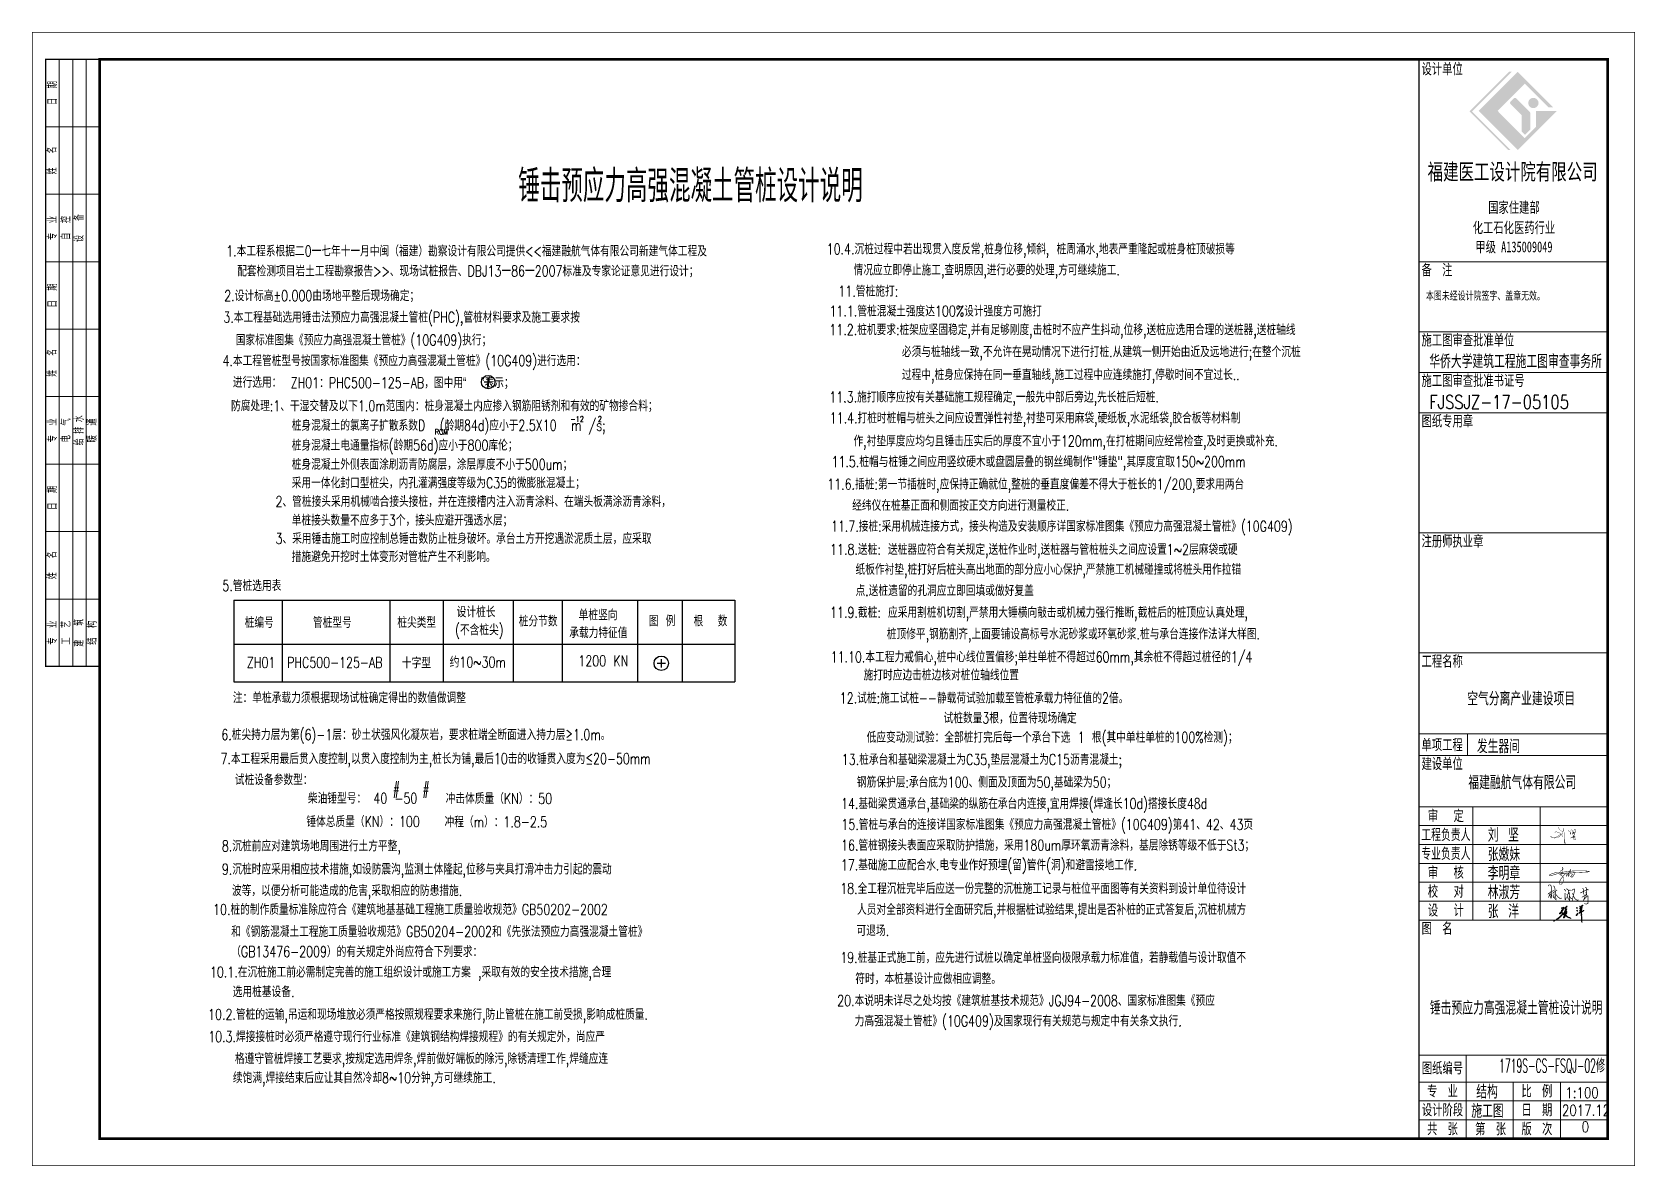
# Model space of a CAD drawing. Extents: x 959592 to 1105020, y -295412 to 379724.
# Drawn here: x 959592 to 1019012, y 224362 to 266382 of the extents above; entities that cross this region are included whole.
import ezdxf

# ---------------------------------------------------------------- set-up
doc = ezdxf.new("R2010")
doc.units = 0
doc.header["$LTSCALE"] = 1000
doc.header["$MEASUREMENT"] = 0
doc.layers.get('0').update_dxf_attribs({"linetype": 'CONTINUOUS'})
for name, color, linetype in [('DIMENSION', 3, 'CONTINUOUS'), ('文字', 4, 'CONTINUOUS'), ('流程图', 1, 'CONTINUOUS'), ('签字边框线', 4, 'CONTINUOUS')]:
    doc.layers.add(name, color=color, linetype=linetype)
doc.layers.add('FRAME', color=3, linetype='CONTINUOUS', lineweight=5)
doc.layers.add('PUB_TEXT', color=7, linetype='CONTINUOUS', lineweight=5)
doc.styles.add('_HZTXT', font='TXT', dxfattribs={"width": 0.8, "bigfont": 'HZTXT'})
doc.styles.add('DXFS', font='txt.shx', dxfattribs={"width": 0.65, "bigfont": 'dxfs.shx'})
doc.styles.add('FRAME', font='simhei.ttf', dxfattribs={"width": 0.7})
doc.styles.add('黑体', font='simhei.ttf', dxfattribs={"width": 0.7})

msp = doc.modelspace()

# ---------------------------------------------------------------- texts
at = {"layer": 'DIMENSION', "style": 'DXFS', "width": 0.7}
msp.add_text('锤击预应力高强混凝土管桩设计说明', height=1200, dxfattribs=at).set_placement((977617.09, 260076.235))
at = {"layer": 'DIMENSION', "color": 1, "linetype": 'Continuous', "style": 'DXFS', "width": 0.75}
for s, p in [('1.本工程系根据二0一七年十一月中闽（福建）勘察设计有限公司提供<<福建融航气体有限公司新建气体工程及', (966790.292, 258066.644)), ('配套检测项目岩土工程勘察报告>>、现场试桩报告、DBJ13一86一2007标准及专家论证意见进行设计；', (967195.062, 257325.748)), ('进行选用：', (967035.403, 253203.566)), ('ZH01：PHC500-125-AB，图中用“  ”表示；', (969179.003, 253185.071)), ('设计桩长', (975333.187, 244692.91)), ('单桩竖向', (979853.21, 244583.429)), ('桩编号', (967472.769, 244300.133)), ('管桩型号', (970002.836, 244300.133)), ('桩尖类型', (973131.761, 244301.658)), ('(不含桩尖)', (975272.581, 244028.569)), ('桩分节数', (977634.369, 244350.939)), ('承载力特征值', (979505.401, 243921.589)), ('图 例', (982452.71, 244362.816)), ('根  数', (984115.439, 244355.396)), ('ZH01', (967556.925, 242817.295)), ('PHC500-125-AB', (969046.431, 242817.295)), ('十字型', (973302.534, 242802.073)), ('约10~30m', (975071.938, 242831.297)), ('1200 KN', (979844.824, 242880.487)), ('注：单桩承载力须根据现场试桩确定得出的数值做调整', (967035.966, 241511.672)), ('6.桩尖持力层为第(6)-1层：砂土状强风化凝灰岩，要求桩端全断面进入持力层≥1.0m。', (966608.415, 240144.715)), ('13.桩承台和基础梁混凝土为C35,垫层混凝土为C15沥青混凝土; ', (989610.208, 239223.453)), ('钢筋保护层:承台底为100、侧面及顶面为50,基础梁为50；', (990168.186, 238384.703))]:
    msp.add_text(s, height=400, dxfattribs=at).set_placement(p)
at = {"layer": 'DIMENSION', "linetype": 'Continuous', "style": 'DXFS', "width": 0.75}
for s, p in [('10.4.沉桩过程中若出现贯入度反常,桩身位移,倾斜, 桩周涌水,地表严重隆起或桩身桩顶破损等', (989049.25, 258141.275)), ('情况应立即停止施工,查明原因,进行必要的处理,方可继续施工.', (990045.767, 257365.304)), ('2.设计标高%%p0.000由场地平整后现场确定；  ', (966716.484, 256411.365)), ('11.管桩施打:', (989487.389, 256580.112)), ('11.1.管桩混凝土强度达100%设计强度方可施打', (989155.962, 255841.184)), ('3.本工程基础选用锤击法预应力高强混凝土管桩(PHC),管桩材料要求及施工要求按', (966684.594, 255613.569)), ('11.2.桩机要求:桩架应坚固稳定,并有足够刚度,击桩时不应产生抖动,位移,送桩应选用合理的送桩器,送桩轴线', (989151.467, 255150.761)), ('国家标准图集《预应力高强混凝土管桩》(10G409)执行；', (967140.601, 254769.778)), ('4.本工程管桩型号按国家标准图集《预应力高强混凝土管桩》(10G409)进行选用：', (966651.331, 254001.911)), ('必须与桩轴线一致,不允许在晃动情况下进行打桩.从建筑一侧开始由近及远地进行;在整个沉桩', (991835.282, 254334.39)), ('过程中,桩身应保持在同一垂直轴线,施工过程中应连续施打,停歇时间不宜过长..', (991837.637, 253484.056)), ('11.3.施打顺序应按有关基础施工规程确定,一般先中部后旁边,先长桩后短桩.', (989148.937, 252656.232)), ('11.4.打桩时桩帽与桩头之间应设置弹性衬垫,衬垫可采用麻袋,硬纸板,水泥纸袋,胶合板等材料制', (989164.064, 251880.017)), ('作,衬垫厚度应均匀且锤击压实后的厚度不宜小于120mm,在打桩期间应经常检查,及时更换或补充.', (990043.968, 251026.119)), ('11.5.桩帽与桩锤之间应用竖纹硬木或盘圆层叠的钢丝绳制作"锤垫",其厚度宜取150~200mm', (989230.582, 250259.547)), ('11.6.插桩:第一节插桩时,应保持正确就位,整桩的垂直度偏差不得大于桩长的1/200,要求用两台', (989072.262, 249428.852)), ('经纬仪在桩基正面和侧面按正交方向进行测量校正.', (989994.396, 248641.616)), ('11.7.接桩:采用机械连接方式，接头构造及安装顺序详国家标准图集《预应力高强混凝土管桩》(10G409)', (989209.735, 247867.638)), ('11.8.送桩: 送桩器应符合有关规定,送桩作业时,送桩器与管桩桩头之间应设置1~2层麻袋或硬', (989177.254, 247008.234)), ('纸板作衬垫,桩打好后桩头高出地面的部分应小心保护,严禁施工机械碰撞或将桩头用作拉锚', (990117.059, 246268.185)), ('5.管桩选用表', (966649.022, 245666.494)), ('点.送桩遗留的孔洞应立即回填或做好复盖', (990119.335, 245482.388)), ('11.9.截桩: 应采用割桩机切割,严禁用大锤横向敲击或机械力强行推断,截桩后的桩顶应认真处理,', (989177.254, 244675.423)), ('桩顶修平,钢筋割齐,上面要铺设高标号水泥砂浆或环氧砂浆.桩与承台连接作法详大样图.', (991277.779, 243876.1)), ('11.10.本工程力戒偏心,桩中心线位置偏移;单柱单桩不得超过60mm,其余桩不得超过桩径的1/4', (989196.838, 243024.424)), ('施打时应边击桩边核对桩位轴线位置', (990417.982, 242355.751)), ('12.试桩:施工试桩--静载荷试验加载至管桩承载力特征值的2倍。', (989536.696, 241500.731)), ('试桩数量3根，位置待现场确定', (993380.803, 240760.923)), ('低应变动测试验：全部桩打完后每一个承台下选 1 根(其中单柱单桩的100%检测)；', (990529.678, 240046.889)), ('7.本工程采用最后贯入度控制,以贯入度控制为主,桩长为铺,最后10击的收锤贯入度为≤20-50mm', (966580.894, 239255.919)), ('试桩设备参数型：', (967108.664, 238473.306)), ('#', (972958.799, 238142.356)), ('#', (974058.433, 238142.06)), ('柴油锤型号： 40 -50', (969816.731, 237787.447)), ('冲击体质量（KN）：50', (974923.865, 237778.396)), ('14.基础梁贯通承台,基础梁的纵筋在承台内连接,宜用焊接(焊逢长10d)搭接长度48d', (989581.548, 237590.197)), ('锤体总质量（KN）：100', (969760.584, 236922.843)), ('冲程（m）：1.8-2.5', (974881.844, 236913.326)), ('15.管桩与承台的连接详国家标准图集《预应力高强混凝土管桩》(10G409)第41、42、43页', (989595.035, 236816.512)), ('16.管桩钢接头表面应采取防护措施，采用180um厚环氧沥青涂料，基层除锈等级不低于St3；', (989582.316, 236047.252)), ('8.沉桩前应对建筑场地周围进行土方平整,', (966628.354, 236019.881)), ('9.沉桩时应采用相应技术措施,如设防震沟,监测土体隆起,位移与夹具打滑冲击力引起的震动', (966628.354, 235160.345)), ('17.基础施工应配合水.电专业作好预埋(留)管件(洞)和避雷接地工作.', (989575.316, 235315.322)), ('波等，以便分析可能造成的危害,采取相应的防患措施.', (967001.782, 234366.481)), ('18.全工程沉桩完毕后应送一份完整的沉桩施工记录与桩位平面图等有关资料到设计单位待设计', (989553.838, 234442.808)), ('10.桩的制作质量标准除应符合《建筑地基基础工程施工质量验收规范》GB50202-2002', (966303.794, 233666.019)), ('人员对全部资料进行全面研究后,并根据桩试验结果,提出是否补桩的正式答复后,沉桩机械方', (990175.071, 233664.066)), ('和《钢筋混凝土工程施工质量验收规范》GB50204-2002和《先张法预应力高强混凝土管桩》', (966974.161, 232847.031)), ('可退场.', (990155.525, 232884.545)), ('（GB13476-2009）的有关规定外尚应符合下列要求：', (966974.161, 232102.856)), ('10.1.在沉桩施工前必需制定完善的施工组织设计或施工方案 ,采取有效的安全技术措施,合理', (966188.421, 231345.778)), ('19.桩基正式施工前，应先进行试桩以确定单桩竖向极限承载力标准值，若静载值与设计取值不', (989553.838, 231884.537)), ('符时，本桩基设计应做相应调整。', (990110.417, 231102.77)), ('选用桩基设备.', (967029.833, 230616.889)), ('20.本说明未详尽之处均按《建筑桩基技术规范》JGJ94-2008、国家标准图集《预应', (989439.642, 230288.277)), ('10.2.管桩的运输,吊运和现场堆放必须严格按照规程要求来施行,防止管桩在施工前受损,影响成桩质量.', (966119.543, 229777.448)), ('力高强混凝土管桩》(10G409)及国家现行有关规范与规定中有关条文执行.', (990086.642, 229532.94)), ('10.3.焊接接桩时必须严格遵守现行行业标准《建筑钢结构焊接规程》的有关规定外，尚应严', (966122.83, 228952.556)), ('格遵守管桩焊接工艺要求,按规定选用焊条,焊前做好端板的除污,除锈清理工作,焊缝应连', (967112.75, 228142.205)), ('续饱满,焊接结束后应让其自然冷却8~10分钟,方可继续施工.', (967037.149, 227428.818))]:
    msp.add_text(s, height=400, dxfattribs=at).set_placement(p)
at = {"layer": 'PUB_TEXT', "color": 2, "style": '_HZTXT', "width": 0.8}
for s, p in [('发生器间', (1013150.871, 239658.237)), ('锤击预应力高强混凝土管桩设计说明', (1011408.96, 229966.297))]:
    msp.add_text(s, height=500, dxfattribs=at).set_placement(p)
at = {"layer": 'PUB_TEXT', "color": 3, "style": '_HZTXT', "width": 0.5}
msp.add_text('1719S-CS-FSQJ-02修', height=500, dxfattribs=at).set_placement((1013976.802, 227826.817))

# ---------------------------------------------------------------- blocks, each defined once
blk = doc.blocks.new('BW-43091906', base_point=(-152259, 7688, 0))
at = {"layer": 'FRAME'}
h = blk.add_hatch(color=256, dxfattribs=at)
h.paths.add_polyline_path([(-97941, 46776), (-96933, 47785), (-96051, 46904), (-95871, 46904), (-97194, 48226), (-98644, 46776), (-97194, 45326), (-95744, 46776), (-96520, 46776), (-96520, 46180), (-96933, 45767)], flags=0)
edge = h.paths.add_edge_path(flags=0)
edge.add_arc((-97115, 46588), 69.1, 0, 45, ccw=False)
edge.add_line((-97046, 46588), (-97046, 46005))
edge.add_line((-97046, 46005), (-96929, 45888))
edge.add_line((-96929, 45888), (-96731, 46087))
edge.add_line((-96731, 46087), (-96731, 46698))
edge.add_arc((-96800, 46698), 69.1, 360, 405)
edge.add_line((-96751, 46746), (-97245, 47240))
edge.add_arc((-97293, 47191), 69.1, 45, 135)
edge.add_line((-97342, 47240), (-97457, 47125))
edge.add_arc((-97408, 47076), 69.1, 135, 225)
edge.add_line((-97457, 47028), (-97066, 46637))
edge = h.paths.add_edge_path(flags=0)
edge.add_arc((-96614, 47069), 192, 360, 540)
edge.add_arc((-96614, 47069), 192, 180, 360)
h.paths.add_polyline_path([(-97553, 45326), (-97455, 45326), (-98887, 46757), (-97418, 48226), (-97515, 48226), (-98984, 46757)], flags=0)
for p, q in [((-93859, 41188), (-100859, 41188)), ((-93859, 38588), (-100859, 38588)), ((-93859, 37088), (-100859, 37088)), ((-93859, 35588), (-100859, 35588)), ((-93859, 31138), (-100859, 31138)), ((-93859, 26688), (-100859, 26688)), ((-93859, 23688), (-100859, 23688)), ((-99059, 23688), (-99059, 22888)), ((-93859, 22888), (-100859, 22888)), ((-93859, 20988), (-100859, 20988)), ((-98859, 20988), (-98859, 16788)), ((-96359, 20988), (-96359, 16788)), ((-93859, 20288), (-100859, 20288)), ((-93859, 19588), (-100859, 19588)), ((-93859, 18888), (-100859, 18888)), ((-93859, 18188), (-100859, 18188)), ((-93859, 17488), (-100859, 17488)), ((-93859, 16788), (-100859, 16788)), ((-93859, 11788), (-100859, 11788)), ((-99109, 11788), (-99109, 8688)), ((-93859, 10788), (-100859, 10788)), ((-97359, 10788), (-97359, 8688)), ((-95609, 10788), (-95609, 8688)), ((-93859, 10088), (-100859, 10088)), ((-93859, 9388), (-100859, 9388))]:
    blk.add_line(p, q, dxfattribs=at)
for points, const_width in [([(-152259, 49688), (-152259, 7688), (-92859, 7688), (-92859, 49688)], 20), ([(-149759, 48688), (-149759, 8688), (-93859, 8688), (-93859, 48688)], 100)]:
    blk.add_lwpolyline(points, close=True, dxfattribs=dict(at, const_width=const_width))
at = {"layer": 'FRAME', "const_width": 50}
for points in [[(-149759, 48688), (-151759, 48688), (-151759, 26188), (-149759, 26188)], [(-100859, 48688), (-100859, 8688)]]:
    blk.add_lwpolyline(points, dxfattribs=at)
at = {"layer": 'FRAME'}
for points in [[(-151259, 26188), (-151259, 48688)], [(-150759, 26188), (-150759, 48688)], [(-150259, 26188), (-150259, 48688)], [(-149759, 46188), (-151759, 46188)], [(-149759, 43688), (-151759, 43688)], [(-149759, 41188), (-151759, 41188)], [(-149759, 38688), (-151759, 38688)], [(-149759, 36188), (-151759, 36188)], [(-149759, 33688), (-151759, 33688)], [(-149759, 31188), (-151759, 31188)], [(-149759, 28688), (-151759, 28688)]]:
    blk.add_lwpolyline(points, dxfattribs=at)
for s, insert, char_height, width, attachment_point, style in [('设计单位', (-100759, 48538), 400, 2368.14, 1, 'FRAME'), ('福建医工设计院有限公司', (-97384, 44489), 600, 9859.32, 5, 'FRAME'), ('国家住建部', (-97335, 43179), 400, 2944.75, 5, 'FRAME'), ('化工石化医药行业', (-97335, 42430), 400, 4781.36, 5, 'FRAME'), ('甲级 A135009049', (-97335, 41715), 400, 4439.66, 5, 'FRAME'), ('备  注', (-100759, 41088), 400, 1758.31, 1, 'FRAME'), ('本图未经设计院签字、盖章无效。', (-100596, 39745), 300, 6524.24, 7, '黑体'), ('施工图审查批准单位', (-100759, 38488), 400, 5412.54, 1, 'FRAME'), ('施工图审查批准书证号', (-100759, 36988), 400, 6008.14, 1, 'FRAME'), ('图纸专用章', (-100759, 35488), 400, 2928.14, 1, 'FRAME'), ('注册师执业章', (-100759, 31038), 400, 3554.58, 1, 'FRAME'), ('工程名称', (-100759, 26588), 400, 2368.14, 1, 'FRAME'), ('单项工程', (-100759, 23488), 400, 2349.15, 1, 'FRAME'), ('建设单位', (-100759, 22788), 400, 2375.25, 1, 'FRAME'), ('审   定', (-99859, 20638), 400, 2038.31, 5, 'FRAME'), ('{\\W0.65;工程负责人}', (-99859, 19938), 400, 2758.64, 5, 'FRAME'), ('{\\W0.65;专业负责人}', (-99859, 19238), 400, 2763.05, 5, 'FRAME'), ('审   核', (-99859, 18538), 400, 2052.54, 5, 'FRAME'), ('校   对', (-99859, 17838), 400, 2066.78, 5, 'FRAME'), ('设   计', (-99859, 17138), 400, 2059.66, 5, 'FRAME'), ('图  名', (-100759, 16688), 400, 1670.51, 1, 'FRAME'), ('图纸编号', (-99984, 11288), 400, 2325.42, 5, 'FRAME'), ('专  业', (-99984, 10438), 400, 1753.56, 5, 'FRAME'), ('比  例', (-96484, 10438), 400, 1677.63, 5, 'FRAME'), ('设计阶段', (-99984, 9738), 400, 2361.02, 5, 'FRAME'), ('日  期', (-96484, 9738), 400, 1618.31, 5, 'FRAME'), ('共  张', (-99984, 9038), 400, 1741.69, 5, 'FRAME'), ('第  张', (-98200, 9031), 400, 1746.44, 5, 'FRAME'), ('版  次', (-96484, 9038), 400, 1753.56, 5, 'FRAME')]:
    blk.add_mtext(s, dxfattribs=dict(at, insert=insert, char_height=char_height, width=width, attachment_point=attachment_point, style=style))
at = {"layer": 'FRAME', "char_height": 300, "attachment_point": 5, "rotation": 90, "style": 'DXFS'}
for s, insert, width in [('{\\f宋体|b0|i0|c134|p2;日\\Ftxt.shx,dxfs.shx|c134;  \\f宋体|b0|i0|c134|p2;期\\P}', (-151509, 47438), 1132.5), ('姓   名', (-151509, 44938), 1185), ('{\\f宋体|b0|i0|c134|p2;专\\Ftxt.shx,dxfs.shx|c134;  \\f宋体|b0|i0|c134|p2;业\\P}', (-151509, 42438), 1203.38), ('{\\f宋体|b0|i0|c134|p2;自\\Ftxt.shx,dxfs.shx|c134;  \\f宋体|b0|i0|c134|p2;控\\P}', (-151009, 42438), 1148.25), ('设   备', (-150509, 42438), 1227), ('{\\f宋体|b0|i0|c134|p2;日\\Ftxt.shx,dxfs.shx|c134;  \\f宋体|b0|i0|c134|p2;期\\P}', (-151509, 39938), 1132.5), ('姓   名', (-151509, 37438), 1185), ('{\\f宋体|b0|i0|c134|p2;专\\Ftxt.shx,dxfs.shx|c134;  \\f宋体|b0|i0|c134|p2;业\\P}', (-151509, 34938), 1203.38), ('{\\f宋体|b0|i0|c134|p2;电\\Ftxt.shx,dxfs.shx|c134;  \\f宋体|b0|i0|c134|p2;气\\P}', (-151009, 34938), 1182.38), ('给 排 水', (-150509, 34938), 1352.62), ('{\\f宋体|b0|i0|c134|p2;暖\\Ftxt.shx,dxfs.shx|c134;  \\f宋体|b0|i0|c134|p2;通\\P}', (-150039, 34938), 1200.75), ('{\\f宋体|b0|i0|c134|p2;日\\Ftxt.shx,dxfs.shx|c134;  \\f宋体|b0|i0|c134|p2;期\\P}', (-151509, 32438), 1132.5), ('姓   名', (-151509, 29938), 1185), ('{\\f宋体|b0|i0|c134|p2;专\\Ftxt.shx,dxfs.shx|c134;  \\f宋体|b0|i0|c134|p2;业\\P}', (-151509, 27438), 1203.38), ('{\\f宋体|b0|i0|c134|p2;工\\Ftxt.shx,dxfs.shx|c134;  \\f宋体|b0|i0|c134|p2;艺\\P}', (-151009, 27438), 1177.12), ('建   筑', (-150509, 27438), 1206), ('{\\f宋体|b0|i0|c134|p2;结\\Ftxt.shx,dxfs.shx|c134;  \\f宋体|b0|i0|c134|p2;构\\P}', (-150039, 27438), 1192.88)]:
    blk.add_mtext(s, dxfattribs=dict(at, insert=insert, width=width))
blk = doc.blocks.new('张洋')
at = {"lineweight": 9}
h = blk.add_hatch(color=4, dxfattribs=at)
h.paths.add_polyline_path([(1319, 100), (1323, 105), (1371, 81), (1419, 47), (1410, 23), (1391, 9), (1333, -73), (1232, -183), (1232, -193), (1203, -212), (1199, -197), (1208, -164), (1247, -101), (1256, -53), (1290, -1), (1299, 47), (1314, 62), (1319, 100)], flags=16)
h.paths.add_polyline_path([(2773, 134), (2763, 139), (2759, 129), (2768, 124), (2773, 134)], flags=17)
h.paths.add_polyline_path([(2941, 302), (2936, 307), (2917, 297), (2912, 273), (2821, 153), (2787, 95), (2778, 91), (2773, 110), (2759, 115), (2749, 95), (2739, 95), (2725, 76), (2754, 43), (2797, 43), (2821, 67), (2922, 239), (2922, 254), (2941, 283), (2941, 302)])
h.paths.add_polyline_path([(1328, 479), (1333, 479), (1333, 465), (1319, 451), (1328, 479)], flags=16)
h.paths.add_polyline_path([(1405, 542), (1410, 542), (1371, 499), (1405, 542)], flags=16)
h.paths.add_polyline_path([(3325, 566), (3330, 571), (3339, 475), (3200, 403), (3205, 422), (3243, 460), (3325, 566)], flags=16)
h.paths.add_polyline_path([(2826, 681), (2816, 686), (2816, 652), (2864, 623), (2869, 585), (2883, 580), (2903, 619), (2898, 643), (2879, 662), (2850, 667), (2826, 681)])
edge = h.paths.add_edge_path(flags=16)
edge.add_line((3387, 700), (3383, 700))
h.paths.add_polyline_path([(2787, 1036), (2783, 1041), (2759, 1031), (2759, 1012), (2797, 983), (2821, 931), (2821, 902), (2835, 897), (2850, 921), (2855, 964), (2840, 1003), (2811, 1031), (2787, 1036)])
h.paths.add_polyline_path([(3215, 1185), (3210, 1190), (3191, 1190), (3176, 1175), (3186, 1142), (3234, 1094), (3263, 1094), (3272, 1113), (3243, 1142), (3239, 1166), (3215, 1185)], flags=17)
h.paths.add_polyline_path([(1602, 1199), (1597, 1204), (1578, 1204), (1554, 1166), (1463, 1070), (1362, 940), (1362, 931), (1381, 916), (1386, 945), (1429, 969), (1429, 911), (1362, 681), (1275, 470), (1266, 407), (1285, 388), (1256, 355), (1271, 326), (1251, 316), (1194, 249), (1103, 167), (1103, 158), (1117, 143), (1155, 153), (1304, 307), (1323, 316), (1333, 297), (1323, 215), (1309, 196), (1280, 81), (1251, 33), (1242, -10), (1194, -116), (1155, -178), (1155, -226), (1165, -241), (1184, -250), (1223, -250), (1242, -241), (1290, -188), (1314, -154), (1319, -135), (1347, -116), (1347, -101), (1367, -68), (1381, -63), (1395, -34), (1448, 23), (1501, -20), (1525, -53), (1539, -58), (1573, -97), (1659, -159), (1847, -260), (2005, -313), (2072, -317), (2082, -308), (2067, -293), (1971, -265), (1909, -231), (1875, -226), (1779, -178), (1635, -87), (1477, 57), (1472, 71), (1501, 110), (1501, 124), (1487, 129), (1467, 95), (1448, 81), (1405, 110), (1352, 129), (1453, 215), (1487, 239), (1530, 297), (1554, 307), (1578, 340), (1578, 355), (1563, 369), (1549, 369), (1511, 316), (1352, 167), (1347, 191), (1371, 230), (1376, 316), (1367, 355), (1434, 393), (1458, 417), (1520, 436), (1583, 489), (1592, 513), (1583, 523), (1554, 527), (1520, 499), (1429, 451), (1400, 417), (1376, 417), (1357, 403), (1338, 407), (1352, 417), (1371, 455), (1448, 537), (1487, 595), (1472, 623), (1453, 628), (1448, 638), (1482, 691), (1511, 715), (1520, 743), (1544, 763), (1568, 825), (1563, 835), (1530, 844), (1491, 825), (1458, 796), (1448, 772), (1448, 743), (1463, 729), (1491, 758), (1491, 777), (1501, 787), (1515, 782), (1458, 710), (1371, 566), (1357, 561), (1371, 590), (1376, 628), (1391, 643), (1424, 734), (1434, 787), (1472, 902), (1477, 1022), (1511, 1051), (1511, 1060), (1544, 1084), (1611, 1175), (1611, 1195), (1602, 1199)])
h.paths.add_polyline_path([(3541, 1305), (3536, 1310), (3522, 1310), (3512, 1286), (3469, 1267), (3450, 1238), (3383, 1171), (3335, 1094), (3311, 1070), (3287, 1017), (3200, 902), (3186, 863), (3205, 844), (3243, 844), (3311, 883), (3354, 921), (3397, 940), (3368, 887), (3335, 883), (3325, 863), (3335, 825), (3330, 729), (3301, 705), (3234, 671), (3287, 748), (3282, 758), (3272, 758), (3267, 743), (3258, 743), (3219, 710), (3176, 657), (3181, 643), (3200, 628), (3243, 628), (3272, 638), (3311, 667), (3330, 667), (3330, 619), (3258, 523), (3104, 359), (3104, 350), (3119, 335), (3181, 340), (3205, 359), (3330, 422), (3344, 422), (3359, 307), (3354, 268), (3363, 215), (3373, -250), (3383, -308), (3407, -673), (3440, -788), (3455, -807), (3469, -807), (3479, -788), (3455, -716), (3450, -634), (3440, -610), (3431, -389), (3421, -380), (3421, -125), (3411, -111), (3411, -39), (3421, -25), (3411, 38), (3416, 105), (3407, 163), (3411, 220), (3392, 441), (3397, 460), (3445, 479), (3483, 503), (3493, 518), (3531, 523), (3575, 556), (3618, 571), (3699, 623), (3680, 647), (3661, 647), (3551, 590), (3512, 561), (3488, 561), (3421, 518), (3387, 508), (3383, 643), (3445, 719), (3445, 739), (3421, 758), (3378, 758), (3383, 825), (3397, 844), (3397, 859), (3378, 878), (3450, 959), (3479, 974), (3493, 998), (3479, 1027), (3459, 1027), (3435, 1012), (3397, 1003), (3378, 979), (3344, 964), (3234, 883), (3277, 940), (3282, 959), (3354, 1065), (3368, 1075), (3383, 1108), (3416, 1137), (3426, 1161), (3546, 1262), (3541, 1305)])
edge = h.paths.add_edge_path()
edge.add_line((906, 911), (925, 945))
edge.add_line((925, 945), (978, 979))
edge.add_line((978, 979), (1088, 1031))
edge.add_line((1088, 1031), (1112, 1031))
edge.add_line((1112, 1031), (1151, 1046))
edge.add_line((1151, 1046), (1155, 1041))
edge.add_line((906, 911), (915, 902))
edge.add_line((1155, 1041), (1203, 1041))
edge.add_line((1203, 1041), (1242, 1012))
edge.add_line((1242, 1012), (1237, 955))
edge.add_line((1237, 955), (1189, 873))
edge.add_line((1189, 873), (1103, 791))
edge.add_line((1103, 791), (1098, 772))
edge.add_line((1098, 772), (1117, 758))
edge.add_line((1117, 758), (1117, 724))
edge.add_line((1117, 724), (1103, 695))
edge.add_line((1103, 695), (997, 580))
edge.add_line((997, 580), (906, 460))
edge.add_line((906, 460), (752, 287))
edge.add_line((752, 287), (819, 326))
edge.add_line((819, 326), (882, 345))
edge.add_line((882, 345), (939, 374))
edge.add_line((939, 374), (987, 383))
edge.add_line((987, 383), (1059, 379))
edge.add_line((1059, 379), (1107, 355))
edge.add_line((1107, 355), (1131, 321))
edge.add_line((1131, 321), (1122, 283))
edge.add_line((1122, 283), (1088, 220))
edge.add_line((1088, 220), (1035, 167))
edge.add_line((1035, 167), (1002, 115))
edge.add_line((1002, 115), (954, 62))
edge.add_line((954, 62), (887, -1))
edge.add_line((887, -1), (829, -73))
edge.add_line((829, -73), (647, -241))
edge.add_line((647, -241), (498, -356))
edge.add_line((498, -356), (330, -461))
edge.add_line((330, -461), (272, -509))
edge.add_line((272, -509), (224, -533))
edge.add_line((224, -533), (143, -591))
edge.add_line((143, -591), (119, -596))
edge.add_line((119, -596), (90, -620))
edge.add_line((90, -620), (27, -653))
edge.add_line((27, -653), (-25, -673))
edge.add_line((-25, -673), (-35, -663))
edge.add_line((-35, -663), (-30, -677))
edge.add_line((-30, -677), (-40, -682))
edge.add_line((-40, -682), (-49, -663))
edge.add_line((-49, -663), (-35, -644))
edge.add_line((-35, -644), (138, -553))
edge.add_line((138, -553), (243, -481))
edge.add_line((243, -481), (272, -471))
edge.add_line((272, -471), (287, -452))
edge.add_line((287, -452), (311, -442))
edge.add_line((311, -442), (373, -394))
edge.add_line((373, -394), (407, -380))
edge.add_line((407, -380), (479, -322))
edge.add_line((479, -322), (488, -322))
edge.add_line((488, -322), (527, -284))
edge.add_line((527, -284), (565, -265))
edge.add_line((565, -265), (685, -154))
edge.add_line((685, -154), (699, -149))
edge.add_line((699, -149), (810, -44))
edge.add_line((810, -44), (863, 28))
edge.add_line((863, 28), (959, 119))
edge.add_line((959, 119), (973, 148))
edge.add_line((973, 148), (1002, 172))
edge.add_line((1002, 172), (1021, 211))
edge.add_line((1021, 211), (1050, 239))
edge.add_line((1050, 239), (1074, 278))
edge.add_line((1074, 278), (1083, 321))
edge.add_line((1083, 321), (1064, 335))
edge.add_line((1064, 335), (983, 345))
edge.add_line((983, 345), (810, 278))
edge.add_line((810, 278), (757, 239))
edge.add_line((757, 239), (695, 244))
edge.add_line((695, 244), (680, 263))
edge.add_line((680, 263), (810, 398))
edge.add_line((810, 398), (839, 441))
edge.add_line((839, 441), (915, 523))
edge.add_line((915, 523), (935, 556))
edge.add_line((935, 556), (1026, 657))
edge.add_line((1026, 657), (1069, 719))
edge.add_line((1069, 719), (1035, 719))
edge.add_line((1035, 719), (1021, 705))
edge.add_line((1021, 705), (1021, 695))
edge.add_line((1021, 695), (954, 638))
edge.add_line((954, 638), (925, 633))
edge.add_line((925, 633), (911, 647))
edge.add_line((911, 647), (911, 657))
edge.add_line((911, 657), (987, 719))
edge.add_line((987, 719), (997, 719))
edge.add_line((997, 719), (1002, 734))
edge.add_line((1002, 734), (1055, 777))
edge.add_line((1055, 777), (1093, 830))
edge.add_line((1093, 830), (1165, 907))
edge.add_line((1165, 907), (1194, 964))
edge.add_line((1194, 964), (1194, 993))
edge.add_line((1194, 993), (1184, 1003))
edge.add_line((1184, 1003), (1127, 998))
edge.add_line((1127, 998), (1050, 969))
edge.add_line((1050, 969), (1035, 955))
edge.add_line((1035, 955), (1021, 955))
edge.add_line((1021, 955), (939, 902))
edge.add_line((939, 902), (915, 902))
edge.add_line((915, 902), (915, 902))
at = {"color": 4, "lineweight": 9}
blk.add_line((906, 911, 31107534), (915, 902, 31107534), dxfattribs=at)
at = {"color": 4, "lineweight": 9, "elevation": 31107534}
for points in [[(915, 902), (915, 902), (939, 902), (1021, 955), (1035, 955), (1050, 969), (1127, 998), (1184, 1003), (1194, 993), (1194, 964), (1165, 907), (1093, 830), (1055, 777), (1002, 734), (997, 719), (987, 719), (911, 657), (911, 647), (925, 633), (954, 638), (1021, 695), (1021, 705), (1035, 719), (1069, 719), (1026, 657), (935, 556), (915, 523), (839, 441), (810, 398), (680, 263), (695, 244), (757, 239), (810, 278), (983, 345), (1064, 335), (1083, 321), (1074, 278), (1050, 239), (1021, 211), (1002, 172), (973, 148), (959, 119), (863, 28), (810, -44), (699, -149), (685, -154), (565, -265), (527, -284), (488, -322), (479, -322), (407, -380), (373, -394), (311, -442), (287, -452), (272, -471), (243, -481), (138, -553), (-35, -644), (-49, -663), (-40, -682), (-30, -677), (-35, -663), (-25, -673), (27, -653), (90, -620), (119, -596), (143, -591), (224, -533), (272, -509), (330, -461), (498, -356), (647, -241), (829, -73), (887, -1), (954, 62), (1002, 115), (1035, 167), (1088, 220), (1122, 283), (1131, 321), (1107, 355), (1059, 379), (987, 383), (939, 374), (882, 345), (819, 326), (752, 287), (906, 460), (997, 580), (1103, 695), (1117, 724), (1117, 758), (1098, 772), (1103, 791), (1189, 873), (1237, 955), (1242, 1012), (1203, 1041), (1155, 1041)], [(1155, 1041), (1151, 1046), (1112, 1031), (1088, 1031), (978, 979), (925, 945), (906, 911)], [(1602, 1199), (1597, 1204), (1578, 1204), (1554, 1166), (1463, 1070), (1362, 940), (1362, 931), (1381, 916), (1386, 945), (1429, 969), (1429, 911), (1362, 681), (1275, 470), (1266, 407), (1285, 388), (1256, 355), (1271, 326), (1251, 316), (1194, 249), (1103, 167), (1103, 158), (1117, 143), (1155, 153), (1304, 307), (1323, 316), (1333, 297), (1323, 215), (1309, 196), (1280, 81), (1251, 33), (1242, -10), (1194, -116), (1155, -178), (1155, -226), (1165, -241), (1184, -250), (1223, -250), (1242, -241), (1290, -188), (1314, -154), (1319, -135), (1347, -116), (1347, -101), (1367, -68), (1381, -63), (1395, -34), (1448, 23), (1501, -20), (1525, -53), (1539, -58), (1573, -97), (1659, -159), (1847, -260), (2005, -313), (2072, -317), (2082, -308), (2067, -293), (1971, -265), (1909, -231), (1875, -226), (1779, -178), (1635, -87), (1477, 57), (1472, 71), (1501, 110), (1501, 124), (1487, 129), (1467, 95), (1448, 81), (1405, 110), (1352, 129), (1453, 215), (1487, 239), (1530, 297), (1554, 307), (1578, 340), (1578, 355), (1563, 369), (1549, 369), (1511, 316), (1352, 167), (1347, 191), (1371, 230), (1376, 316), (1367, 355), (1434, 393), (1458, 417), (1520, 436), (1583, 489), (1592, 513), (1583, 523), (1554, 527), (1520, 499), (1429, 451), (1400, 417), (1376, 417), (1357, 403), (1338, 407), (1352, 417), (1371, 455), (1448, 537), (1487, 595), (1472, 623), (1453, 628), (1448, 638), (1482, 691), (1511, 715), (1520, 743), (1544, 763), (1568, 825), (1563, 835), (1530, 844), (1491, 825), (1458, 796), (1448, 772), (1448, 743), (1463, 729), (1491, 758), (1491, 777), (1501, 787), (1515, 782), (1458, 710), (1371, 566), (1357, 561), (1371, 590), (1376, 628), (1391, 643), (1424, 734), (1434, 787), (1472, 902), (1477, 1022), (1511, 1051), (1511, 1060), (1544, 1084), (1611, 1175), (1611, 1195), (1602, 1199)], [(1319, 100), (1323, 105), (1371, 81), (1419, 47), (1410, 23), (1391, 9), (1333, -73), (1232, -183), (1232, -193), (1203, -212), (1199, -197), (1208, -164), (1247, -101), (1256, -53), (1290, -1), (1299, 47), (1314, 62), (1319, 100)], [(1328, 479), (1333, 479), (1333, 465), (1319, 451), (1328, 479)], [(1405, 542), (1410, 542), (1371, 499), (1405, 542)], [(2941, 302), (2936, 307), (2917, 297), (2912, 273), (2821, 153), (2787, 95), (2778, 91), (2773, 110), (2759, 115), (2749, 95), (2739, 95), (2725, 76), (2754, 43), (2797, 43), (2821, 67), (2922, 239), (2922, 254), (2941, 283), (2941, 302)], [(2787, 1036), (2783, 1041), (2759, 1031), (2759, 1012), (2797, 983), (2821, 931), (2821, 902), (2835, 897), (2850, 921), (2855, 964), (2840, 1003), (2811, 1031), (2787, 1036)], [(2773, 134), (2763, 139), (2759, 129), (2768, 124), (2773, 134)], [(2826, 681), (2816, 686), (2816, 652), (2864, 623), (2869, 585), (2883, 580), (2903, 619), (2898, 643), (2879, 662), (2850, 667), (2826, 681)], [(3541, 1305), (3536, 1310), (3522, 1310), (3512, 1286), (3469, 1267), (3450, 1238), (3383, 1171), (3335, 1094), (3311, 1070), (3287, 1017), (3200, 902), (3186, 863), (3205, 844), (3243, 844), (3311, 883), (3354, 921), (3397, 940), (3368, 887), (3335, 883), (3325, 863), (3335, 825), (3330, 729), (3301, 705), (3234, 671), (3287, 748), (3282, 758), (3272, 758), (3267, 743), (3258, 743), (3219, 710), (3176, 657), (3181, 643), (3200, 628), (3243, 628), (3272, 638), (3311, 667), (3330, 667), (3330, 619), (3258, 523), (3104, 359), (3104, 350), (3119, 335), (3181, 340), (3205, 359), (3330, 422), (3344, 422), (3359, 307), (3354, 268), (3363, 215), (3373, -250), (3383, -308), (3407, -673), (3440, -788), (3455, -807), (3469, -807), (3479, -788), (3455, -716), (3450, -634), (3440, -610), (3431, -389), (3421, -380), (3421, -125), (3411, -111), (3411, -39), (3421, -25), (3411, 38), (3416, 105), (3407, 163), (3411, 220), (3392, 441), (3397, 460), (3445, 479), (3483, 503), (3493, 518), (3531, 523), (3575, 556), (3618, 571), (3699, 623), (3680, 647), (3661, 647), (3551, 590), (3512, 561), (3488, 561), (3421, 518), (3387, 508), (3383, 643), (3445, 719), (3445, 739), (3421, 758), (3378, 758), (3383, 825), (3397, 844), (3397, 859), (3378, 878), (3450, 959), (3479, 974), (3493, 998), (3479, 1027), (3459, 1027), (3435, 1012), (3397, 1003), (3378, 979), (3344, 964), (3234, 883), (3277, 940), (3282, 959), (3354, 1065), (3368, 1075), (3383, 1108), (3416, 1137), (3426, 1161), (3546, 1262), (3541, 1305)], [(3215, 1185), (3210, 1190), (3191, 1190), (3176, 1175), (3186, 1142), (3234, 1094), (3263, 1094), (3272, 1113), (3243, 1142), (3239, 1166), (3215, 1185)], [(3325, 566), (3330, 571), (3339, 475), (3200, 403), (3205, 422), (3243, 460), (3325, 566)], [(3383, 700), (3387, 700), (3383, 700)]]:
    blk.add_lwpolyline(points, dxfattribs=at)
blk = doc.blocks.new('BW--1935438967', base_point=(26513, 18514))
at = {"layer": '流程图'}
for points in [[(26513, 19709, 80, 80, 0), (26538, 19801, 80, 80, 0), (26669, 19886, 80, 80, 0), (26758, 19920, 80, 80, 0), (26852, 20013, 80, 80, 0), (26964, 20063, 80, 80, 0), (27085, 20126, 80, 80, 0), (27219, 20181, 80, 80, 0)], [(26541, 20727, 80, 80, 0), (26570, 20810, 80, 80, 0), (26649, 20889, 80, 80, 0), (26782, 20889, 80, 80, 0), (26859, 20791, 80, 80, 0), (26910, 20645, 80, 80, 0), (26956, 20507, 80, 80, 0), (26956, 20328, 80, 80, 0), (26956, 20201, 80, 80, 0), (26983, 20091, 80, 80, 0), (26951, 19883, 80, 80, 0), (26940, 19673, 80, 80, 0), (26916, 19397, 80, 80, 0), (26889, 19251, 80, 80, 0), (26889, 19196, 80, 80, 0)], [(26779, 20032, 80, 80, 0), (26743, 19715, 80, 80, 0), (26760, 19557, 80, 80, 0), (26803, 19373, 80, 80, 0), (26889, 19251, 80, 80, 0)], [(27071, 19844, 80, 80, 0), (27122, 19904, 80, 80, 0), (27383, 20053, 80, 80, 0), (27505, 20162, 80, 80, 0), (27627, 20262, 80, 80, 0)], [(27172, 20768, 80, 80, 0), (27297, 20661, 80, 80, 0), (27348, 20441, 80, 80, 0), (27348, 20257, 80, 80, 0), (27383, 20053, 80, 80, 0), (27456, 19729, 80, 80, 0), (27456, 19384, 80, 80, 0), (27474, 19241, 80, 80, 0), (27495, 19052, 80, 80, 0), (27479, 18994, 80, 80, 0)], [(27464, 19060, 80, 80, 0), (27380, 19147, 80, 80, 0), (27317, 19218, 80, 80, 0), (27241, 19423, 80, 80, 0), (27213, 19563, 80, 80, 0), (27245, 19721, 80, 80, 0), (27264, 19831, 80, 80, 0)], [(28479, 20321, 80, 80, 0), (28600, 20265, 80, 80, 0), (28645, 20204, 80, 80, 0), (28645, 20131, 80, 80, 0)], [(28535, 19798, 80, 80, 0), (28661, 19833, 80, 80, 0)], [(28597, 19824, 80, 80, 0), (28597, 19580, 80, 80, 0), (28597, 19413, 80, 80, 0), (28597, 19260, 80, 80, 0), (28618, 19087, 80, 80, 0), (28651, 19043, 80, 80, 0), (28709, 19184, 80, 80, 0), (28736, 19294, 80, 80, 0)], [(28645, 20131, 80, 24, 0), (28645, 20050, 80, 80, 0)], [(28750, 20405, 80, 80, 0), (28959, 20310, 80, 80, 0), (29011, 20204, 80, 80, 0), (29011, 19837, 80, 80, 0)], [(28796, 19724, 80, 80, 0), (28955, 19724, 80, 80, 0), (29034, 19804, 80, 80, 0), (29123, 19897, 80, 80, 0), (29139, 19738, 80, 80, 0), (29139, 19626, 80, 80, 0), (29139, 19404, 80, 80, 0), (29153, 19226, 80, 80, 0), (29167, 19105, 80, 80, 0), (29167, 18984, 80, 80, 0), (29167, 18949, 80, 80, 0), (29076, 19089, 80, 80, 0), (28980, 19220, 80, 80, 0), (28940, 19297, 80, 80, 0), (28940, 19411, 80, 80, 0), (28920, 19616, 80, 80, 0)], [(29010, 20166, 80, 80, 0), (29131, 20218, 80, 80, 0), (29240, 20256, 80, 80, 0), (29280, 20256, 80, 80, 0)], [(29269, 20177, 80, 80, 0), (29240, 20256, 80, 80, 0)], [(29421, 20176, 80, 80, 0), (29589, 20311, 80, 80, 0), (29724, 20369, 80, 80, 0), (29755, 20423, 80, 80, 0)], [(29724, 20369, 80, 80, 0), (29793, 20326, 80, 80, 0), (29782, 20227, 80, 80, 0), (29751, 20031, 80, 80, 0), (29714, 19873, 80, 80, 0), (29683, 19775, 80, 80, 0), (29639, 19619, 80, 80, 0), (29616, 19511, 80, 80, 0), (29587, 19397, 80, 80, 0), (29553, 19254, 80, 80, 0), (29519, 19104, 80, 80, 0), (29519, 18944, 80, 80, 0)], [(29536, 19851, 80, 80, 0), (29580, 19712, 80, 80, 0), (29622, 19582, 80, 80, 0), (29759, 19303, 80, 80, 0), (29841, 19160, 80, 80, 0), (29942, 19086, 80, 80, 0), (30051, 19027, 80, 80, 0), (30113, 18928, 80, 80, 0), (30169, 18883, 80, 80, 0), (30199, 18883, 80, 80, 0)], [(30495, 19890, 80, 80, 0), (30764, 20018, 80, 80, 0), (30955, 20120, 80, 80, 0), (31077, 20172, 80, 80, 0), (31167, 20219, 80, 80, 0), (31281, 20278, 80, 80, 0), (31399, 20320, 80, 80, 0), (31449, 20320, 80, 80, 0), (31489, 20305, 80, 80, 0)], [(30771, 20474, 80, 80, 0), (30860, 20380, 80, 80, 0), (30860, 20279, 80, 80, 0), (30891, 20168, 80, 80, 0), (30912, 19963, 80, 80, 0), (30912, 19866, 80, 80, 0), (30912, 19775, 80, 80, 0), (30966, 19679, 80, 80, 0)], [(31121, 20594, 80, 80, 0), (31207, 20574, 80, 80, 0), (31220, 20485, 80, 80, 0), (31220, 20388, 80, 80, 0), (31251, 20066, 80, 80, 0), (31278, 19835, 80, 80, 0), (31278, 19630, 80, 80, 0), (31313, 19550, 80, 80, 0), (31329, 19472, 80, 80, 0)], [(31191, 19887, 80, 32, 0), (31135, 19981, 80, 80, 0)], [(31278, 19835, 80, 80, 0), (31191, 19887, 80, 80, 0)], [(31410, 20225, 80, 80, 0), (31472, 20304, 80, 80, 0)], [(26560, 19317, 80, 80, 0), (26647, 19542, 80, 80, 0), (26674, 19644, 80, 80, 0), (26743, 19715, 80, 80, 0), (26852, 19675, 80, 80, 0), (27025, 19465, 80, 80, 0)], [(27213, 19563, 80, 80, 0), (27177, 19386, 80, 80, 0), (27154, 19277, 80, 80, 0), (27154, 19244, 80, 80, 0)], [(27456, 19729, 80, 80, 0), (27561, 19609, 80, 80, 0), (27625, 19526, 80, 80, 0), (27701, 19426, 80, 80, 0), (27785, 19339, 80, 80, 0), (27898, 19274, 80, 80, 0), (27955, 19220, 80, 80, 0), (28061, 19165, 80, 80, 0), (28110, 19194, 80, 80, 0)], [(28110, 19194, 80, 16, 0), (28238, 19309, 80, 80, 0)], [(28736, 19294, 80, 24, 0), (28790, 19441, 80, 80, 0)], [(29139, 19506, 80, 80, 0), (29281, 19311, 80, 80, 0), (29344, 19215, 80, 80, 0), (29403, 19194, 80, 80, 0), (29438, 19227, 80, 80, 0), (29469, 19255, 80, 80, 0)], [(30199, 18870, 80, 80, 0), (30205, 18987, 80, 80, 0), (30198, 19053, 80, 80, 0), (30209, 19091, 80, 80, 0)], [(30668, 19355, 80, 80, 0), (30777, 19405, 80, 80, 0), (30924, 19501, 80, 80, 0), (31038, 19577, 80, 80, 0), (31072, 19577, 80, 80, 0), (31265, 19729, 80, 80, 0)], [(31131, 19611, 80, 80, 0), (31086, 19481, 80, 80, 0), (31057, 19395, 80, 80, 0), (31022, 19341, 80, 80, 0), (30996, 19269, 80, 80, 0), (30948, 19137, 80, 80, 0), (30890, 18997, 80, 80, 0), (30863, 18896, 80, 80, 0)], [(30890, 18997, 80, 80, 0), (31079, 19222, 80, 80, 0), (31190, 19351, 80, 80, 0), (31329, 19472, 80, 80, 0), (31434, 19508, 80, 80, 0), (31456, 19398, 80, 80, 0), (31456, 19224, 80, 80, 0), (31456, 19107, 80, 80, 0), (31433, 18856, 80, 80, 0), (31456, 18725, 80, 80, 0), (31456, 18620, 80, 80, 0), (31385, 18582, 80, 80, 0), (31309, 18541, 80, 80, 0), (31197, 18514, 80, 80, 0), (31135, 18514, 80, 80, 0)], [(31135, 18514, 80, 32, 0), (30939, 18584, 80, 80, 0)]]:
    blk.add_lwpolyline(points, format="xyseb", dxfattribs=at)
blk = doc.blocks.new('BW-103481203', base_point=(33793, 22326))
at = {"layer": '文字', "lineweight": -3}
h = blk.add_hatch(color=256, dxfattribs=at)
h.paths.add_polyline_path([(34744, 24534), (34729, 24532), (34724, 24503), (34721, 24491), (34719, 24485), (34739, 24471), (34760, 24432), (34831, 24346), (34883, 24270), (34962, 24173), (35024, 24112), (35081, 24074), (35161, 24032), (35215, 23990), (35231, 23969), (35243, 23974), (35244, 24000), (35223, 24005), (35203, 24035), (35167, 24059), (35161, 24063), (35116, 24092), (35079, 24104), (34996, 24184), (34949, 24236), (34903, 24287), (34874, 24348), (34817, 24428), (34785, 24476), (34771, 24510), (34744, 24534)])
h.paths.add_polyline_path([(34323, 23940), (34333, 23913), (34321, 23893), (34328, 23883), (34348, 23897), (34399, 23902), (34439, 23913), (34606, 23909), (34747, 23885), (34873, 23827), (34941, 23767), (34999, 23701), (35023, 23651), (35022, 23639), (35005, 23621), (34965, 23605), (34950, 23599), (34916, 23562), (34844, 23514), (34636, 23392), (34473, 23312), (34382, 23279), (34280, 23244), (34140, 23231), (34095, 23235), (34077, 23231), (33978, 23289), (33910, 23371), (33844, 23419), (33817, 23419), (33793, 23413), (33801, 23392), (33827, 23346), (33883, 23291), (33923, 23247), (33994, 23219), (34077, 23185), (34137, 23171), (34251, 23164), (34395, 23168), (34444, 23184), (34511, 23198), (34632, 23230), (34773, 23278), (34877, 23330), (34960, 23398), (35001, 23444), (35047, 23510), (35074, 23553), (35073, 23598), (35064, 23629), (35073, 23648), (35079, 23670), (35090, 23670), (35095, 23646), (35135, 23582), (35180, 23532), (35223, 23494), (35225, 23453), (35224, 23417), (35233, 23395), (35254, 23372), (35284, 23351), (35302, 23362), (35311, 23382), (35294, 23385), (35290, 23424), (35280, 23434), (35273, 23470), (35272, 23492), (35269, 23565), (35288, 23721), (35303, 23892), (35330, 23978), (35358, 24085), (35381, 24167), (35383, 24199), (35400, 24186), (35421, 24134), (35444, 23954), (35463, 23804), (35484, 23629), (35492, 23436), (35493, 23194), (35488, 23116), (35483, 22918), (35480, 22693), (35482, 22555), (35491, 22429), (35501, 22377), (35551, 22326), (35624, 22344), (35659, 22384), (35684, 22471), (35674, 22544), (35666, 22596), (35649, 22646), (35632, 22690), (35621, 22655), (35633, 22609), (35631, 22521), (35626, 22444), (35611, 22387), (35593, 22368), (35561, 22357), (35536, 22390), (35524, 22485), (35527, 22692), (35538, 23286), (35529, 23561), (35506, 23754), (35453, 24111), (35419, 24282), (35391, 24375), (35365, 24375), (35356, 24356), (35363, 24295), (35363, 24227), (35355, 24167), (35321, 24046), (35307, 23990), (35291, 23924), (35276, 23869), (35274, 23810), (35256, 23700), (35250, 23603), (35243, 23574), (35244, 23516), (35194, 23567), (35144, 23633), (35127, 23685), (35123, 23730), (35087, 23760), (35068, 23743), (35064, 23719), (35061, 23683), (35056, 23668), (35045, 23667), (35034, 23675), (35023, 23710), (34992, 23750), (34943, 23819), (34908, 23842), (34867, 23873), (34829, 23894), (34733, 23929), (34675, 23940), (34629, 23944), (34571, 23954), (34509, 23958), (34451, 23962), (34415, 23956), (34399, 23941), (34351, 23941), (34338, 23936), (34323, 23940)])
h.paths.add_polyline_path([(35030, 23599), (35037, 23569), (35023, 23534), (34973, 23464), (34945, 23439), (34863, 23367), (34793, 23321), (34745, 23299), (34720, 23295), (34694, 23277), (34636, 23261), (34591, 23237), (34542, 23231), (34496, 23218), (34457, 23214), (34431, 23200), (34394, 23200), (34364, 23191), (34329, 23191), (34272, 23194), (34436, 23255), (34566, 23308), (34679, 23377), (34765, 23424), (34828, 23467), (34894, 23501), (34942, 23547), (34975, 23567), (35004, 23574), (35015, 23584), (35030, 23599)], flags=16)
h = blk.add_hatch(color=256, dxfattribs=at)
h.paths.add_polyline_path([(36044, 24153), (36024, 24150), (36008, 24157), (35997, 24153), (35989, 24137), (35982, 24124), (35997, 24113), (35996, 24090), (36030, 24056), (36120, 23975), (36212, 23896), (36240, 23861), (36228, 23826), (36221, 23767), (36209, 23747), (36212, 23729), (36213, 23698), (36224, 23694), (36229, 23666), (36245, 23641), (36280, 23634), (36313, 23634), (36328, 23660), (36343, 23689), (36341, 23720), (36345, 23770), (36323, 23803), (36298, 23848), (36279, 23875), (36273, 23895), (36301, 24015), (36330, 24084), (36366, 24139), (36387, 24165), (36420, 24169), (36445, 24142), (36463, 24097), (36479, 24025), (36495, 23951), (36509, 23890), (36506, 23835), (36499, 23793), (36489, 23768), (36477, 23755), (36488, 23730), (36485, 23701), (36476, 23686), (36480, 23663), (36492, 23654), (36493, 23632), (36496, 23620), (36505, 23624), (36522, 23640), (36569, 23665), (36579, 23723), (36607, 23760), (36638, 23726), (36685, 23717), (36723, 23735), (36731, 23755), (36747, 23727), (36717, 23636), (36718, 23580), (36694, 23532), (36678, 23517), (36654, 23517), (36640, 23538), (36622, 23527), (36602, 23516), (36610, 23488), (36624, 23433), (36590, 23418), (36546, 23375), (36463, 23289), (36376, 23278), (36325, 23236), (36290, 23206), (36290, 23173), (36302, 23148), (36338, 23162), (36360, 23185), (36386, 23195), (36430, 23217), (36538, 23219), (36571, 23207), (36557, 23186), (36558, 23145), (36563, 23109), (36598, 23089), (36623, 23049), (36667, 23025), (36703, 23008), (36779, 23006), (36832, 23017), (36852, 23014), (36855, 22998), (36895, 22998), (36941, 23038), (36926, 23058), (36905, 23088), (36902, 23099), (36879, 23102), (36849, 23094), (36811, 23099), (36800, 23088), (36800, 23075), (36777, 23070), (36740, 23066), (36693, 23067), (36664, 23098), (36638, 23114), (36627, 23145), (36624, 23178), (36624, 23210), (36658, 23232), (36750, 23244), (36791, 23265), (36840, 23265), (36872, 23302), (36868, 23320), (36837, 23338), (36802, 23376), (36758, 23406), (36722, 23426), (36694, 23444), (36690, 23457), (36717, 23480), (36735, 23509), (36751, 23550), (36767, 23567), (36767, 23602), (36785, 23634), (36781, 23692), (36799, 23728), (36792, 23781), (36790, 23809), (36819, 23821), (36841, 23847), (36900, 23918), (36918, 23939), (36945, 24017), (36940, 24055), (36932, 24089), (36916, 24144), (36894, 24184), (36861, 24226), (36816, 24270), (36785, 24270), (36756, 24249), (36742, 24213), (36707, 24161), (36666, 24076), (36627, 23996), (36617, 23953), (36600, 23910), (36584, 23888), (36570, 23862), (36585, 23851), (36576, 23832), (36585, 23804), (36579, 23791), (36559, 23791), (36559, 23753), (36549, 23733), (36529, 23737), (36529, 23760), (36544, 23782), (36544, 23858), (36540, 23960), (36528, 23993), (36516, 24054), (36482, 24182), (36444, 24217), (36421, 24234), (36395, 24230), (36375, 24203), (36350, 24170), (36307, 24095), (36276, 24016), (36260, 23935), (36258, 23915), (36242, 23912), (36214, 23936), (36165, 23989), (36127, 24013), (36090, 24056), (36057, 24099), (36046, 24120), (36044, 24153)])
h.paths.add_polyline_path([(36604, 23367), (36571, 23348), (36538, 23317), (36528, 23298), (36528, 23283), (36577, 23278), (36601, 23288), (36610, 23320), (36619, 23355), (36604, 23367)], flags=16)
h.paths.add_polyline_path([(36696, 23353), (36741, 23347), (36756, 23338), (36757, 23324), (36758, 23300), (36739, 23300), (36714, 23289), (36690, 23292), (36667, 23300), (36687, 23332), (36689, 23348), (36696, 23353)], flags=16)
h.paths.add_polyline_path([(36751, 24155), (36812, 24158), (36860, 24150), (36890, 24109), (36896, 24045), (36881, 23976), (36843, 23923), (36773, 23853), (36757, 23842), (36749, 23860), (36749, 23876), (36722, 23889), (36701, 23904), (36672, 23911), (36653, 23932), (36647, 23956), (36674, 24030), (36711, 24118), (36732, 24142), (36751, 24155)], flags=16)
h.paths.add_polyline_path([(36666, 23839), (36694, 23823), (36709, 23814), (36703, 23797), (36686, 23789), (36661, 23789), (36638, 23811), (36644, 23829), (36659, 23840), (36666, 23839)], flags=16)
h.paths.add_polyline_path([(36267, 23811), (36283, 23789), (36295, 23762), (36307, 23734), (36304, 23708), (36296, 23692), (36285, 23688), (36274, 23700), (36259, 23756), (36259, 23784), (36259, 23807), (36267, 23811)], flags=16)
at = {"layer": '文字', "lineweight": -3, "const_width": 1}
for points in [[(34323, 23940), (34333, 23913), (34321, 23893), (34328, 23883), (34348, 23897), (34399, 23902), (34439, 23913), (34606, 23909), (34747, 23885), (34873, 23827), (34941, 23767), (34999, 23701), (35023, 23651), (35022, 23639), (35005, 23621), (34965, 23605), (34950, 23599), (34916, 23562), (34844, 23514), (34636, 23392), (34473, 23312), (34382, 23279), (34280, 23244), (34140, 23231), (34095, 23235), (34077, 23231), (33978, 23289), (33910, 23371), (33873, 23398), (33844, 23419), (33817, 23419), (33793, 23413), (33801, 23392), (33827, 23346), (33883, 23291), (33923, 23247), (33994, 23219), (34077, 23185), (34137, 23171), (34251, 23164), (34395, 23168), (34444, 23184), (34511, 23198), (34632, 23230), (34773, 23278), (34877, 23330), (34960, 23398), (35001, 23444), (35047, 23510), (35074, 23553), (35073, 23598), (35064, 23629), (35073, 23648), (35079, 23670), (35090, 23670), (35095, 23646), (35135, 23582), (35180, 23532), (35223, 23494), (35225, 23453), (35224, 23417), (35233, 23395), (35254, 23372), (35284, 23351), (35302, 23362), (35311, 23382), (35294, 23385), (35290, 23424), (35280, 23434), (35273, 23470), (35272, 23492), (35269, 23565), (35288, 23721), (35303, 23892), (35330, 23978), (35358, 24085), (35381, 24167), (35383, 24199), (35400, 24186), (35421, 24134), (35444, 23954), (35463, 23804), (35484, 23629), (35492, 23436), (35493, 23194), (35488, 23116), (35483, 22918), (35480, 22693), (35482, 22555), (35491, 22429), (35501, 22377), (35551, 22326), (35624, 22344), (35659, 22384), (35684, 22471), (35674, 22544), (35666, 22596), (35649, 22646), (35632, 22690), (35621, 22655), (35633, 22609), (35631, 22521), (35626, 22444), (35611, 22387), (35593, 22368), (35561, 22357), (35536, 22390), (35524, 22485), (35527, 22692), (35538, 23286), (35529, 23561), (35506, 23754), (35453, 24111), (35419, 24282), (35391, 24375), (35365, 24375), (35356, 24356), (35363, 24295), (35363, 24227), (35355, 24167), (35321, 24046), (35307, 23990), (35291, 23924), (35276, 23869), (35274, 23810), (35256, 23700), (35250, 23603), (35243, 23574), (35244, 23516), (35194, 23567), (35144, 23633), (35127, 23685), (35123, 23730), (35087, 23760), (35068, 23743), (35064, 23719), (35061, 23683), (35056, 23668), (35045, 23667), (35034, 23675), (35023, 23710), (34992, 23750), (34943, 23819), (34908, 23842), (34867, 23873), (34829, 23894), (34733, 23929), (34675, 23940), (34629, 23944), (34571, 23954), (34509, 23958), (34451, 23962), (34415, 23956), (34399, 23941), (34351, 23941), (34338, 23936), (34323, 23940)], [(34744, 24534), (34729, 24532), (34724, 24503), (34721, 24491), (34719, 24485), (34739, 24471), (34760, 24432), (34831, 24346), (34883, 24270), (34962, 24173), (35024, 24112), (35081, 24074), (35161, 24032), (35215, 23990), (35231, 23969), (35243, 23974), (35244, 24000), (35223, 24005), (35203, 24035), (35167, 24059), (35161, 24063), (35116, 24092), (35079, 24104), (34996, 24184), (34949, 24236), (34903, 24287), (34874, 24348), (34817, 24428), (34785, 24476), (34771, 24510), (34744, 24534)], [(36044, 24153), (36024, 24150), (36008, 24157), (35997, 24153), (35989, 24137), (35982, 24124), (35997, 24113), (35996, 24090), (36030, 24056), (36120, 23975), (36212, 23896), (36240, 23861), (36228, 23826), (36221, 23767), (36209, 23747), (36212, 23729), (36213, 23698), (36224, 23694), (36229, 23666), (36245, 23641), (36280, 23634), (36313, 23634), (36328, 23660), (36343, 23689), (36341, 23720), (36345, 23770), (36323, 23803), (36298, 23848), (36279, 23875), (36273, 23895), (36301, 24015), (36330, 24084), (36366, 24139), (36387, 24165), (36420, 24169), (36445, 24142), (36463, 24097), (36479, 24025), (36495, 23951), (36509, 23890), (36506, 23835), (36499, 23793), (36489, 23768), (36477, 23755), (36488, 23730), (36485, 23701), (36476, 23686), (36480, 23663), (36492, 23654), (36493, 23632), (36496, 23620), (36505, 23624), (36522, 23640), (36569, 23665), (36579, 23723), (36607, 23760), (36638, 23726), (36685, 23717), (36723, 23735), (36731, 23755), (36747, 23727), (36717, 23636), (36718, 23580), (36694, 23532), (36678, 23517), (36654, 23517), (36640, 23538), (36622, 23527), (36602, 23516), (36610, 23488), (36624, 23433), (36590, 23418), (36546, 23375), (36463, 23289), (36376, 23278), (36325, 23236), (36290, 23206), (36290, 23173), (36302, 23148), (36338, 23162), (36360, 23185), (36386, 23195), (36430, 23217), (36538, 23219), (36571, 23207), (36557, 23186), (36558, 23145), (36563, 23109), (36598, 23089), (36623, 23049), (36667, 23025), (36703, 23008), (36779, 23006), (36832, 23017), (36852, 23014), (36855, 22998), (36895, 22998), (36921, 23021), (36941, 23038), (36926, 23058), (36905, 23088), (36902, 23099), (36879, 23102), (36849, 23094), (36811, 23099), (36800, 23088), (36800, 23075), (36777, 23070), (36740, 23066), (36693, 23067), (36664, 23098), (36638, 23114), (36627, 23145), (36624, 23178), (36624, 23210), (36658, 23232), (36750, 23244), (36791, 23265), (36840, 23265), (36872, 23302), (36868, 23320), (36837, 23338), (36802, 23376), (36758, 23406), (36722, 23426), (36694, 23444), (36690, 23457), (36717, 23480), (36735, 23509), (36751, 23550), (36767, 23567), (36767, 23602), (36785, 23634), (36781, 23692), (36799, 23728), (36792, 23781), (36790, 23809), (36819, 23821), (36841, 23847), (36900, 23918), (36918, 23939), (36935, 23988), (36945, 24017), (36940, 24055), (36932, 24089), (36916, 24144), (36894, 24184), (36861, 24226), (36816, 24270), (36785, 24270), (36756, 24249), (36742, 24213), (36707, 24161), (36666, 24076), (36627, 23996), (36617, 23953), (36600, 23910), (36584, 23888), (36570, 23862), (36585, 23851), (36576, 23832), (36585, 23804), (36579, 23791), (36559, 23791), (36559, 23753), (36549, 23733), (36529, 23737), (36529, 23760), (36544, 23782), (36544, 23858), (36540, 23960), (36528, 23993), (36516, 24054), (36494, 24135), (36482, 24182), (36444, 24217), (36421, 24234), (36395, 24230), (36375, 24203), (36350, 24170), (36307, 24095), (36276, 24016), (36260, 23935), (36258, 23915), (36242, 23912), (36214, 23936), (36165, 23989), (36127, 24013), (36090, 24056), (36057, 24099), (36046, 24120), (36044, 24153)], [(36267, 23811), (36283, 23789), (36295, 23762), (36307, 23734), (36304, 23708), (36296, 23692), (36285, 23688), (36274, 23700), (36265, 23734), (36259, 23756), (36259, 23784), (36259, 23807), (36267, 23811)], [(36666, 23839), (36694, 23823), (36709, 23814), (36703, 23797), (36686, 23789), (36661, 23789), (36638, 23811), (36644, 23829), (36659, 23840), (36666, 23839)], [(36751, 24155), (36812, 24158), (36860, 24150), (36890, 24109), (36896, 24045), (36881, 23976), (36843, 23923), (36797, 23877), (36773, 23853), (36757, 23842), (36749, 23860), (36749, 23876), (36722, 23889), (36701, 23904), (36672, 23911), (36653, 23932), (36647, 23956), (36674, 24030), (36711, 24118), (36732, 24142), (36751, 24155)], [(35030, 23599), (35037, 23569), (35023, 23534), (34973, 23464), (34945, 23439), (34863, 23367), (34793, 23321), (34745, 23299), (34720, 23295), (34694, 23277), (34636, 23261), (34591, 23237), (34542, 23231), (34496, 23218), (34457, 23214), (34431, 23200), (34394, 23200), (34364, 23191), (34329, 23191), (34272, 23194), (34436, 23255), (34566, 23308), (34679, 23377), (34765, 23424), (34828, 23467), (34894, 23501), (34942, 23547), (34975, 23567), (34975, 23567), (35004, 23574), (35015, 23584), (35030, 23599)], [(36604, 23367), (36571, 23348), (36538, 23317), (36528, 23298), (36528, 23283), (36577, 23278), (36601, 23288), (36610, 23320), (36619, 23355), (36604, 23367)], [(36696, 23353), (36741, 23347), (36756, 23338), (36757, 23324), (36758, 23300), (36739, 23300), (36714, 23289), (36690, 23292), (36667, 23300), (36687, 23332), (36689, 23348), (36696, 23353)]]:
    blk.add_lwpolyline(points, dxfattribs=at)
blk = doc.blocks.new('李明章')
at = {"layer": '签字边框线', "const_width": 60}
blk.add_lwpolyline([(706, 1004), (786, 1062), (852, 1109), (905, 1147), (947, 1178), (979, 1202), (1004, 1222), (1022, 1238), (1036, 1252), (1046, 1265), (1053, 1277), (1057, 1289), (1059, 1301), (1058, 1315), (1054, 1329), (1049, 1344), (1041, 1362), (1031, 1381), (1020, 1402), (1008, 1423), (996, 1442), (985, 1460), (974, 1475), (964, 1485), (957, 1491), (952, 1490), (949, 1483), (948, 1469), (948, 1446), (948, 1416), (949, 1377), (950, 1329), (949, 1272), (948, 1204), (945, 1130), (941, 1052), (937, 973), (932, 896), (928, 826), (922, 763), (918, 713), (913, 677), (909, 653), (904, 641), (900, 638), (896, 641), (891, 650), (885, 661), (879, 674), (872, 686), (864, 697), (855, 707), (845, 717), (835, 726), (824, 735), (812, 744), (799, 753), (785, 763), (770, 773), (755, 782), (738, 792), (721, 801), (702, 810), (683, 819), (662, 826), (640, 833), (617, 839), (593, 844), (567, 848), (541, 851), (514, 854), (486, 856), (457, 857), (427, 857), (397, 857), (366, 856), (335, 854), (304, 853), (273, 850), (242, 847), (212, 844), (182, 840), (152, 836), (122, 831), (92, 826), (61, 820), (30, 813), (-3, 805), (-38, 796), (-75, 786), (-113, 774), (-152, 762), (-191, 750), (-230, 737), (-268, 724), (-304, 711), (-339, 698), (-372, 686), (-402, 674), (-430, 663), (-455, 651), (-479, 640), (-501, 628), (-521, 616), (-539, 604), (-556, 592), (-571, 580), (-584, 567), (-596, 554), (-605, 541), (-613, 529), (-620, 516), (-624, 504), (-626, 492), (-626, 481), (-625, 470), (-621, 461), (-615, 453), (-607, 446), (-597, 441), (-584, 438), (-569, 437), (-550, 439), (-524, 443), (-490, 452), (-445, 464), (-388, 481), (-316, 503), (-228, 531), (-121, 564), (0, 601), (132, 642), (272, 684), (414, 727), (556, 768), (693, 807), (822, 841), (939, 870), (1046, 895), (1144, 915), (1236, 931), (1323, 945), (1407, 957), (1491, 967), (1575, 977), (1663, 986), (1752, 996), (1843, 1005), (1935, 1013), (2027, 1021), (2117, 1029), (2206, 1037), (2292, 1043), (2374, 1049), (2454, 1054), (2531, 1059), (2606, 1063), (2680, 1066), (2752, 1069), (2825, 1071), (2898, 1073), (2971, 1073), (3045, 1074), (3118, 1074), (3191, 1073), (3263, 1072), (3333, 1071), (3402, 1070), (3468, 1068), (3531, 1067), (3592, 1065), (3650, 1063), (3706, 1060), (3759, 1058), (3810, 1055), (3859, 1051), (3906, 1047), (3951, 1043), (3994, 1038), (4034, 1033), (4073, 1028), (4108, 1022), (4141, 1016), (4171, 1011), (4198, 1005), (4221, 1000), (4242, 995), (4259, 990), (4273, 985), (4285, 980), (4293, 975), (4299, 970), (4302, 965), (4303, 960), (4297, 955), (4283, 950), (4256, 944), (4213, 938), (4151, 931), (4066, 924), (3956, 917), (3819, 908), (3657, 899), (3476, 890), (3281, 880), (3077, 870), (2869, 859), (2662, 849), (2461, 838), (2270, 828), (2091, 818), (1925, 808), (1771, 798), (1631, 790), (1505, 782), (1394, 775), (1298, 768), (1218, 764), (1152, 760), (1099, 756), (1056, 753), (1022, 751), (995, 748), (974, 746), (955, 742), (939, 739), (924, 734), (909, 729), (896, 724), (883, 719), (870, 714), (857, 708), (844, 703), (830, 698), (816, 693), (801, 688), (786, 683), (770, 678), (755, 673), (739, 667), (724, 660), (709, 653), (694, 646), (682, 637), (671, 628), (664, 619), (661, 609), (662, 599), (668, 589), (680, 578), (697, 567), (718, 555), (742, 543), (768, 531), (795, 518), (822, 505), (848, 491), (872, 476), (894, 461), (914, 445), (933, 429), (951, 412), (968, 394), (984, 376), (999, 358), (1014, 339), (1029, 319), (1043, 298), (1056, 277), (1068, 254), (1079, 231), (1089, 206), (1098, 180), (1104, 153), (1110, 124), (1113, 94), (1115, 62), (1116, 30), (1114, -4), (1112, -38), (1107, -73), (1101, -110), (1093, -146), (1085, -183), (1074, -219), (1063, -254), (1052, -287), (1039, -319), (1026, -349), (1013, -376), (999, -401), (985, -423), (971, -443), (957, -462), (943, -479), (929, -494), (915, -508), (902, -521), (888, -534), (875, -545), (863, -556), (851, -566), (840, -575), (830, -583), (820, -591), (812, -598), (804, -604), (797, -610), (790, -616), (784, -620), (778, -624), (771, -628), (765, -631), (758, -633), (751, -634), (743, -635), (735, -635), (727, -634), (719, -633), (710, -631), (702, -627), (693, -623), (685, -618), (676, -612), (668, -604), (660, -595), (653, -584), (646, -572), (639, -558), (634, -542), (629, -524), (625, -505), (621, -484), (618, -463), (617, -441), (616, -419), (616, -396), (616, -373), (618, -351), (621, -328), (626, -304), (631, -279), (639, -253), (648, -225), (658, -196), (671, -165), (686, -132), (705, -95), (727, -55), (754, -11), (785, 38), (823, 92), (866, 151), (916, 216), (971, 286), (1029, 357), (1088, 428), (1146, 498), (1202, 563), (1253, 623), (1297, 674), (1332, 717), (1361, 750), (1383, 776), (1399, 795), (1411, 808), (1420, 816), (1426, 821), (1432, 823), (1437, 823), (1441, 822), (1446, 819), (1451, 815), (1455, 810), (1459, 802), (1463, 794), (1466, 784), (1469, 773), (1472, 760), (1474, 747), (1476, 733), (1478, 718), (1480, 703), (1482, 687), (1483, 672), (1485, 657), (1486, 642), (1487, 627), (1488, 612), (1489, 597), (1490, 582), (1491, 567), (1492, 552), (1493, 536), (1494, 520), (1495, 504), (1495, 488), (1496, 473), (1497, 458), (1498, 444), (1499, 431), (1499, 419), (1500, 409), (1501, 401), (1502, 394), (1503, 390), (1505, 390), (1508, 392), (1511, 398), (1515, 408), (1519, 421), (1524, 436), (1530, 454), (1536, 473), (1543, 492), (1550, 512), (1558, 531), (1565, 549), (1574, 566), (1582, 582), (1590, 597), (1599, 611), (1609, 623), (1618, 635), (1628, 646), (1638, 657), (1648, 666), (1659, 674), (1669, 682), (1680, 689), (1691, 695), (1702, 700), (1712, 705), (1723, 708), (1733, 711), (1743, 712), (1752, 712), (1761, 710), (1769, 707), (1775, 702), (1781, 694), (1786, 685), (1789, 674), (1791, 661), (1793, 646), (1793, 631), (1793, 615), (1793, 598), (1792, 581), (1791, 563), (1790, 546), (1788, 529), (1786, 512), (1783, 496), (1780, 480), (1776, 465), (1772, 450), (1767, 437), (1761, 424), (1755, 413), (1749, 403), (1742, 395), (1736, 389), (1731, 385), (1726, 384), (1722, 385), (1718, 388), (1716, 395), (1714, 403), (1713, 414), (1713, 427), (1714, 443), (1716, 461), (1719, 481), (1722, 502), (1727, 526), (1732, 551), (1737, 577), (1744, 604), (1750, 632), (1757, 660), (1765, 689), (1773, 717), (1781, 746), (1789, 774), (1798, 803), (1807, 832), (1816, 861), (1826, 890), (1836, 918), (1846, 947), (1856, 975), (1867, 1002), (1878, 1029), (1889, 1054), (1900, 1078), (1911, 1100), (1922, 1121), (1933, 1139), (1944, 1156), (1954, 1170), (1964, 1183), (1973, 1193), (1981, 1200), (1989, 1206), (1995, 1209), (2000, 1209), (2005, 1207), (2009, 1203), (2011, 1197), (2013, 1188), (2014, 1178), (2014, 1165), (2013, 1151), (2011, 1135), (2009, 1117), (2006, 1098), (2003, 1079), (1999, 1058), (1996, 1037), (1992, 1016), (1988, 994), (1985, 973), (1981, 952), (1978, 931), (1975, 911), (1973, 892), (1971, 873), (1969, 856), (1969, 840), (1968, 824), (1968, 810), (1969, 797), (1970, 785), (1971, 773), (1972, 762), (1973, 752), (1975, 743), (1976, 734), (1978, 726), (1980, 718), (1982, 712), (1985, 706), (1988, 700), (1993, 696), (1998, 692), (2004, 689), (2011, 686), (2019, 684), (2027, 683), (2037, 682), (2047, 682), (2058, 682), (2070, 683), (2082, 683), (2095, 684), (2108, 685), (2121, 686), (2133, 686), (2144, 686), (2154, 685), (2163, 683), (2171, 680), (2177, 677), (2183, 673), (2187, 668), (2191, 662), (2193, 656), (2195, 649), (2196, 641), (2196, 633), (2195, 623), (2192, 613), (2189, 602), (2183, 590), (2177, 576), (2168, 561), (2158, 544), (2146, 527), (2132, 508), (2118, 490), (2104, 471), (2089, 453), (2074, 437), (2060, 421), (2047, 408), (2035, 396), (2025, 386), (2016, 377), (2008, 369), (2002, 361), (1998, 355), (1995, 349), (1995, 343), (1997, 337), (2001, 332), (2006, 327), (2013, 322), (2021, 317), (2031, 313), (2041, 310), (2053, 307), (2065, 304), (2078, 302), (2092, 300), (2107, 298), (2124, 297), (2141, 296), (2160, 296), (2180, 297), (2204, 305), (2233, 326), (2270, 366), (2317, 432), (2376, 529), (2449, 664), (2538, 844)], dxfattribs=at)
blk = doc.blocks.new('BW-43173463', base_point=(31169, 16389))
at = {"zscale": 0.3}
for name, p, xscale, yscale in [('BW-103481203', (34228, 26475), 0.3, 0.3), ('李明章', (34378, 25197), 0.3000000000029104, 0.2999999999992724), ('BW--1935438967', (34140, 24285), 0.3000000000029104, 0.2999999999992724), ('张洋', (34360, 23850, -9332260), 0.3000000000029104, 0.2999999999992724)]:
    blk.add_blockref(name, p, dxfattribs=dict(at, xscale=xscale, yscale=yscale))
at = {"layer": 'PUB_TEXT', "style": '_HZTXT', "width": 0.8}
for s, height, p in [('华侨大学建筑工程施工图审查事务所', 500, (29736, 44143)), ('FJSSJZ-17-05105', 500, (29736, 42643)), ('空气分离产业建设项目', 500, (31141, 31643)), ('福建融航气体有限公司', 500, (31182, 28538)), ('刘 坚', 500, (31904, 26594)), ('张嫩妹', 500, (31904, 25876)), ('李明章', 500, (31904, 25178)), ('林淑芳', 500, (31904, 24466)), ('张 洋', 500, (31904, 23761)), ('结构', 500, (31477, 17076)), ('1:100', 400, (34781, 17091)), ('施工图', 500, (31293, 16365)), ('2017.12', 400, (34655, 16440)), ('0', 400, (35386, 15828))]:
    blk.add_text(s, height=height, dxfattribs=at).set_placement(p)
blk = doc.blocks.new('BW-11910925', base_point=(-42214, 140825))
at = {"layer": 'DIMENSION', "color": 1, "linetype": 'Continuous', "style": 'DXFS', "width": 0.75}
for s, height, p in [('防腐处理:1、干湿交替及以下1.0m范围内：桩身混凝土内应掺入钢筋阻锈剂和有效的矿物掺合料；', 400, (-42263, 146460)), ('桩身混凝土的氯离子扩散系数D  (龄期84d)应小于2.5X10  m /s;', 400, (-40012, 145737)), ('-12', 200, (-29679, 146073)), ('2', 200, (-28665, 146073)), ('RCM', 200, (-34709, 145593)), ('桩身混凝土电通量指标(龄期56d)应小于800库伦；', 400, (-40012, 145000)), ('桩身混凝土外侧表面涂刷沥青防腐层，涂层厚度不小于500um；', 400, (-40012, 144291)), ('采用一体化封口型桩尖，内孔灌满强度等级为C35的微膨胀混凝土；', 400, (-40012, 143604)), ('2、管桩接头采用机械啮合接头接桩，并在连接槽内注入沥青涂料、在端头板满涂沥青涂料，', 400, (-40613, 142914)), ('单桩接头数量不应多于3个，接头应避开强透水层；', 400, (-40012, 142222)), ('3、采用锤击施工时应控制总锤击数防止桩身破坏。承台土方开挖遇淤泥质土层，应采取', 400, (-40613, 141543)), ('措施避免开挖时土体变形对管桩产生不利影响。', 400, (-40012, 140869))]:
    blk.add_text(s, height=height, dxfattribs=at).set_placement(p)

# ---------------------------------------------------------------- linework, layer by layer
at = {"layer": 'DIMENSION', "color": 1, "linetype": 'Continuous'}
for p, q in [((967068.586, 245323.77), (985647.428, 245323.77)), ((967068.586, 245323.77), (967068.586, 242304.548)), ((968859.045, 245323.77), (968859.045, 242304.548)), ((972849.308, 245323.77), (972849.308, 242304.548)), ((974834.234, 245323.77), (974834.234, 242304.548)), ((977426.234, 245323.77), (977426.234, 242304.548)), ((979240.571, 245323.77), (979240.571, 242304.548)), ((982032.051, 245323.77), (982032.051, 242304.548)), ((983695.962, 245323.77), (983695.962, 242304.548)), ((985647.428, 245323.77), (985647.428, 242304.548)), ((967068.586, 243698.035), (985647.428, 243698.035)), ((967068.586, 242304.548), (985647.428, 242304.548))]:
    msp.add_line(p, q, dxfattribs=at)
at = {"layer": 'DIMENSION', "color": 1, "linetype": 'Continuous', "const_width": 53.333}
for points in [[(976340.147, 253409.745), (976660.147, 253409.745)], [(976500.147, 253569.745), (976500.147, 253249.745)], [(982916.389, 243150.746), (982916.389, 242830.746)], [(982756.389, 242990.746), (983076.389, 242990.746)]]:
    msp.add_lwpolyline(points, dxfattribs=at)
at = {"layer": 'DIMENSION', "color": 1, "linetype": 'Continuous'}
for centre, radius in [((976500.147, 253409.745), 250), ((982916.389, 242990.746), 266.667)]:
    msp.add_circle(centre, radius, dxfattribs=at)

# ---------------------------------------------------------------- block references
at = {"layer": 'DIMENSION'}
for name, p in [('BW-43091906', (959601.634, 224371.777, 0)), ('BW-43173463', (1012821.415, 226170.747)), ('BW-11910925', (967016.107, 246695.46))]:
    msp.add_blockref(name, p, dxfattribs=at)

msp.set_redraw_order([(e.dxf.handle, doc.entitydb.next_handle()) for e in msp.query("TEXT MTEXT ATTDEF DIMENSION ARC_DIMENSION")])  # texts and dimensions are drawn at this point

doc.saveas('drawing.dxf')
